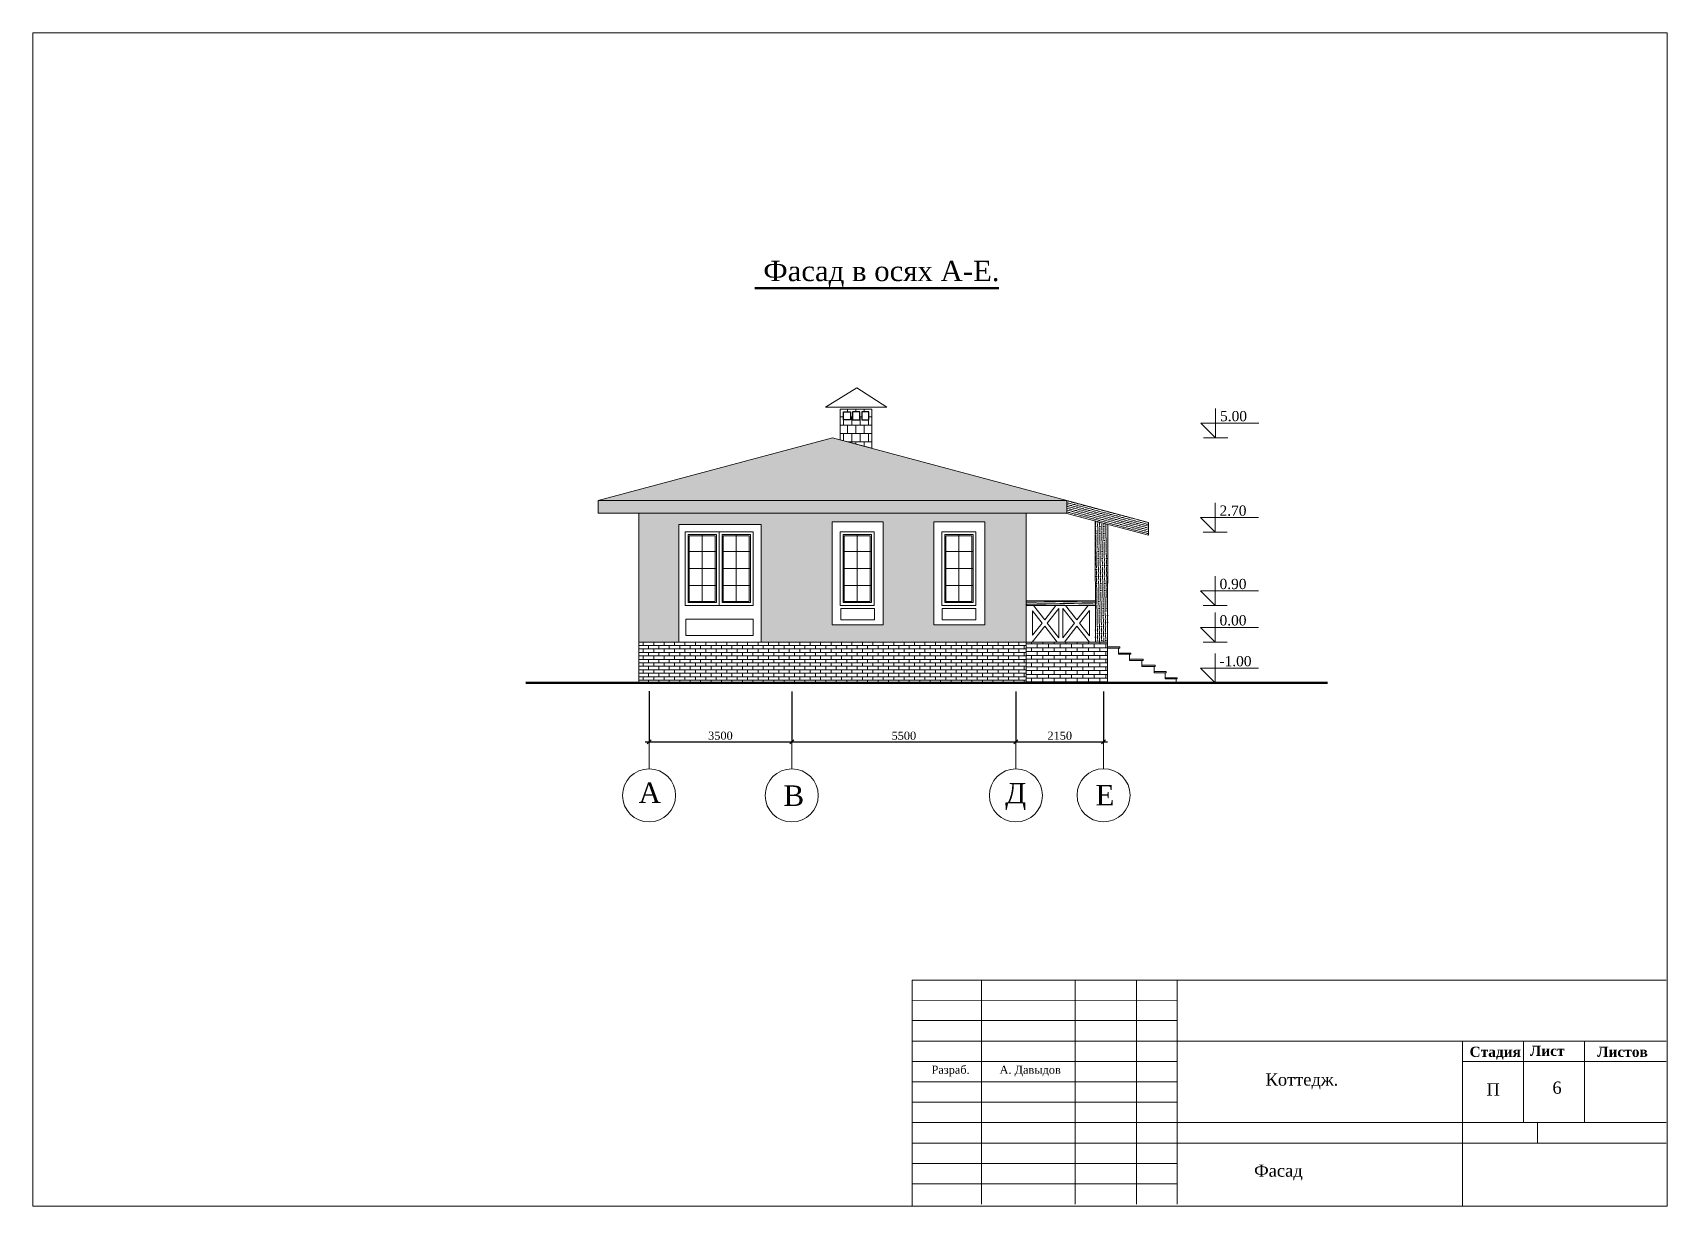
# Model space of a CAD drawing. Extents: x 1526320 to 3332998, y -546296 to 333165.
# Drawn here: x 2190261 to 2230363, y -245723 to -216938 of the extents above; entities that cross this region are included whole.
import ezdxf

# ---------------------------------------------------------------- set-up
doc = ezdxf.new("R2010")
doc.units = 0
doc.header["$LTSCALE"] = 500
doc.header["$MEASUREMENT"] = 0
doc.layers.get('0').update_dxf_attribs({"linetype": 'CONTINUOUS', "lineweight": 0})
doc.layers.add('Для печати', color=250, linetype='CONTINUOUS', lineweight=0)
doc.styles.add('NAKLON', font='TIMESBD.TTF', dxfattribs={"height": 500})
doc.styles.get("Standard").update_dxf_attribs({"font": 'TIMES.TTF', "height": 150})
doc.dimstyles.new('ISO-25', dxfattribs={"dimtxt": 300, "dimasz": 100, "dimexe": 0, "dimexo": 0, "dimgap": 50, "dimtad": 1, "dimdec": 0, "dimrnd": 10, "dimtxsty": 'Standard', "dimblk": 'OBLIQUE', "dimcen": 100, "dimdle": 100, "dimadec": 0, "dimazin": 0, "dimtfac": 1, "dimtdec": 0, "dimtmove": 0, "dimatfit": 3, "dimldrblk": 'OBLIQUE', "dimfxl": 0, "dimarcsym": 0})

msp = doc.modelspace()

# ---------------------------------------------------------------- texts
at = {"layer": 'Для печати', "color": 250, "linetype": 'Continuous', "lineweight": 15, "ltscale": 0.13}
msp.add_text('Фасад в осях А-Е.', height=500, dxfattribs=at).set_placement((2208186.3, -223031.4))
at = {"layer": 'Для печати', "color": 250, "linetype": 'Continuous', "lineweight": 15}
for s, height, p in [('5.00', 250, (2219390.6, -226466.5)), ('2.70', 250, (2219378.2, -228784.9)), ('0.90', 250, (2219378.4, -230584.6)), ('0.00', 250, (2219378.3, -231476.1)), ('-1.00', 250, (2219376.1, -232476.8)), ('Разраб.', 200, (2212311.1, -242473.4)), ('А. Давыдов', 200, (2213981.5, -242473.4)), ('П', 300, (2225927.9, -243006.8)), ('6', 300, (2227545.5, -242962.5)), ('Фасад ', 300, (2220226.1, -244998.1))]:
    msp.add_text(s, height=height, dxfattribs=at).set_placement(p)
at = {"layer": 'Для печати', "color": 250, "linetype": 'Continuous', "lineweight": 0}
for s, p in [('А', (2205126.7, -235829.1)), ('В', (2208683, -235901.1)), ('Д', (2214119.5, -235842.8)), ('Е', (2216336.5, -235890.3))]:
    msp.add_text(s, height=500, dxfattribs=at).set_placement(p)
at = {"layer": 'Для печати', "color": 250, "linetype": 'Continuous', "lineweight": 15, "ltscale": 0.13, "style": 'NAKLON'}
for s, p in [('Стадия', (2225511.9, -242058.1)), ('Лист', (2226991.4, -242033.9)), ('Листов', (2228640.6, -242058.1))]:
    msp.add_text(s, height=250, dxfattribs=at).set_placement(p)
at = {"layer": 'Для печати', "color": 250, "linetype": 'Continuous', "lineweight": 9}
msp.add_text('Коттедж.', height=300, dxfattribs=at).set_placement((2220507.5, -242763.2))

# ---------------------------------------------------------------- blocks, each defined once
blk = doc.blocks.new('_Oblique')
at = {"color": 0, "linetype": 'ByBlock', "lineweight": -2}
blk.add_line((-0.5, -0.5), (0.5, 0.5), dxfattribs=at)
blk = doc.blocks.new('*D402')
at = {"layer": 'Для печати', "color": 0, "linetype": 'Continuous', "lineweight": -2, "ltscale": 0.13}
for p, q in [((2205383, -233092), (2205383, -234334)), ((2208883, -233093), (2208883, -234334)), ((2205283, -234334), (2208983, -234334))]:
    blk.add_line(p, q, dxfattribs=at)
at = {"layer": 'Для печати', "color": 0, "linetype": 'Continuous', "lineweight": -2, "ltscale": 0.13, "xscale": 100, "yscale": 100, "zscale": 100, "rotation": 180}
blk.add_blockref('_Oblique', (2205383, -234334), dxfattribs=at)
at = {"layer": 'Для печати', "color": 0, "linetype": 'Continuous', "lineweight": -2, "ltscale": 0.13, "xscale": 100, "yscale": 100, "zscale": 100}
blk.add_blockref('_Oblique', (2208883, -234334), dxfattribs=at)
at = {"layer": 'Для печати', "color": 0, "linetype": 'Continuous', "lineweight": 9, "ltscale": 0.13, "insert": (2207133, -234182), "char_height": 200, "attachment_point": 5}
blk.add_mtext('3500', dxfattribs=at)
blk = doc.blocks.new('*D403')
at = {"layer": 'Для печати', "color": 0, "linetype": 'Continuous', "lineweight": -2, "ltscale": 0.13}
for p, q in [((2214383, -233094), (2214383, -234334)), ((2216533, -233094), (2216533, -234334)), ((2214283, -234334), (2216633, -234334))]:
    blk.add_line(p, q, dxfattribs=at)
at = {"layer": 'Для печати', "color": 0, "linetype": 'Continuous', "lineweight": -2, "ltscale": 0.13, "xscale": 100, "yscale": 100, "zscale": 100, "rotation": 180}
blk.add_blockref('_Oblique', (2214383, -234334), dxfattribs=at)
at = {"layer": 'Для печати', "color": 0, "linetype": 'Continuous', "lineweight": -2, "ltscale": 0.13, "xscale": 100, "yscale": 100, "zscale": 100}
blk.add_blockref('_Oblique', (2216533, -234334), dxfattribs=at)
at = {"layer": 'Для печати', "color": 0, "linetype": 'Continuous', "lineweight": 9, "ltscale": 0.13, "insert": (2215458, -234182), "char_height": 200, "attachment_point": 5}
blk.add_mtext('2150', dxfattribs=at)
blk = doc.blocks.new('*D404')
at = {"layer": 'Для печати', "color": 0, "linetype": 'Continuous', "lineweight": -2, "ltscale": 0.13}
for p, q in [((2208883, -233093), (2208883, -234334)), ((2214383, -233094), (2214383, -234334)), ((2208783, -234334), (2214483, -234334))]:
    blk.add_line(p, q, dxfattribs=at)
at = {"layer": 'Для печати', "color": 0, "linetype": 'Continuous', "lineweight": -2, "ltscale": 0.13, "xscale": 100, "yscale": 100, "zscale": 100, "rotation": 180}
blk.add_blockref('_Oblique', (2208883, -234334), dxfattribs=at)
at = {"layer": 'Для печати', "color": 0, "linetype": 'Continuous', "lineweight": -2, "ltscale": 0.13, "xscale": 100, "yscale": 100, "zscale": 100}
blk.add_blockref('_Oblique', (2214383, -234334), dxfattribs=at)
at = {"layer": 'Для печати', "color": 0, "linetype": 'Continuous', "lineweight": 9, "ltscale": 0.13, "insert": (2211633, -234182), "char_height": 200, "attachment_point": 5}
blk.add_mtext('5500', dxfattribs=at)

# ---------------------------------------------------------------- dimensions: what is measured, and where the dimension line sits
at = {"layer": 'Для печати', "color": 250, "linetype": 'Continuous', "lineweight": 9, "ltscale": 0.13}
for base, p1, p2, picture, middle in [((2208882.7, -234333.7), (2205382.6, -233092.2), (2208882.7, -233093.2), '*D402', (2207132.6, -234181.9)), ((2214382.6, -234333.7), (2208882.7, -233093.2), (2214382.6, -233093.7), '*D404', (2211632.6, -234181.9)), ((2216532.6, -234333.7), (2214382.6, -233093.8), (2216532.6, -233093.8), '*D403', (2215457.6, -234181.9))]:
    dim = msp.add_linear_dim(base=base, p1=p1, p2=p2, angle=180, dimstyle='ISO-25', dxfattribs=at)
    dim.commit()
    dim.dimension.update_dxf_attribs({"geometry": picture, "text_midpoint": middle})

# ---------------------------------------------------------------- hatches: boundary and pattern name
at = {"layer": 'Для печати', "linetype": 'Continuous', "lineweight": 0, "ltscale": 1.3}
h = msp.add_hatch(dxfattribs=at)
h.set_pattern_fill('AR-B88', color=250, style=0)
h.set_pattern_definition([(180, (2764482.45, 71730.46), (0, 203.2), []), (90, (2764482.45, 71730.46), (101.6, 203.2), [203.2, -203.2])])
h.paths.add_polyline_path([(2210552.1, -226239.3), (2210376, -226239.3), (2210376, -226434.7), (2210552.1, -226434.7)], flags=16)
h.paths.add_polyline_path([(2210149.1, -226239.3), (2210325.2, -226239.3), (2210325.2, -226434.7), (2210149.1, -226434.7)], flags=16)
h.paths.add_polyline_path([(2210775.1, -226239.3), (2210599, -226239.3), (2210599, -226434.7), (2210775.1, -226434.7)], flags=16)
h.paths.add_polyline_path([(2210849.4, -226169), (2210074.8, -226169), (2210074.8, -226924), (2210849.4, -227131.5)])
at = {"layer": 'Для печати', "linetype": 'Continuous', "lineweight": 0, "ltscale": 0.13}
h = msp.add_hatch(dxfattribs=at)
h.set_pattern_fill('AR-RSHKE', color=250, scale=18, style=0)
h.set_pattern_definition([(7e-15, (393822.67, -18122.96), (459, 216), [108, -90, 126, -54, 162, -72]), (7e-15, (393930.67, -18113.96), (459, 216), [90, -342, 72, -108]), (7e-15, (394146.67, -18136.46), (459, 216), [54, -558]), (90, (393822.67, -18122.96), (-153, 216), [207, -657]), (90, (393930.67, -18122.96), (-153, 216), [202.5, -661.5]), (90, (394020.67, -18122.96), (-153, 216), [189, -675]), (90, (394146.67, -18136.46), (-153, 216), [207, -657]), (90, (394200.67, -18136.46), (-153, 216), [207, -657]), (90, (394362.67, -18122.96), (-153, 216), [198, -666])])
h.paths.add_polyline_path([(2204133, -228413.6), (2209882.8, -226873.1), (2215632.6, -228413.6)])
h = msp.add_hatch(dxfattribs=at)
h.set_pattern_fill('ANSI36', color=250, scale=350, angle=136, style=0)
h.set_pattern_definition([(359, (4276124.82, -31238.12), (75.7872964, -45.0795365), [109.375, -21.875, 0, -21.875])])
h.paths.add_polyline_path([(2204133, -228413.5), (2215632.6, -228413.5), (2215632.6, -228723.6), (2204133, -228723.6)])
h = msp.add_hatch(dxfattribs=at)
h.set_pattern_fill('ANSI36', color=250, scale=350, angle=150, style=0)
h.set_pattern_definition([(345, (4276124.82, -31238.12), (62.63036285, -62.075088), [109.375, -21.875, 0, -21.875])])
edge = h.paths.add_edge_path()
edge.add_line((2215632.6, -228413.6), (2217631.3, -228952.2))
edge.add_line((2217631.3, -228952.2), (2217631.3, -229261.9))
edge.add_line((2217631.3, -229261.9), (2215632.7, -228727.5))
edge.add_line((2215632.7, -228727.5), (2215632.7, -228413.3))
h = msp.add_hatch(dxfattribs=at)
h.set_pattern_fill('AR-SAND', color=250, scale=100, style=0)
h.set_pattern_definition([(37.5, (67639.36, -31238.12), (-6.299336, 192.682377), [0, -152, 0, -170, 0, -162.5]), (7.5, (67639.36, -31238.12), (176.97767, 282.214607), [0, -82, 0, -137, 0, -52.5]), (327.5, (67516.36, -31238.12), (311.414186, 0.565905), [0, -50, 0, -180, 0, -235]), (317.5, (67516.36, -31238.12), (300.61266, 87.767556), [0, -25, 0, -118, 0, -135])])
h.paths.add_polyline_path([(2205133.1, -231884.4), (2214632.6, -231884.4), (2214632.6, -228723.6), (2205133.1, -228723.6)])
h.paths.add_polyline_path([(2206113.4, -229002.3), (2208136.1, -229002.3), (2208136.1, -231884.5), (2206113.4, -231884.5)])
h.paths.add_polyline_path([(2209878.4, -228932.5), (2211128.1, -228932.5), (2211128.1, -231462.2), (2209878.4, -231462.2)], flags=16)
h.paths.add_polyline_path([(2212370.7, -228931.1), (2213620.4, -228931.1), (2213620.4, -231460.9), (2212370.7, -231460.9)], flags=16)
h = msp.add_hatch(dxfattribs=at)
h.set_pattern_fill('ANSI36', color=250, scale=400, angle=44, style=0)
h.set_pattern_definition([(91, (4040590.987, -55761.41), (48.4652992, 88.3592936), [125, -25, 0, -25])])
h.paths.add_polyline_path([(2216331.2, -231884.4), (2216631.1, -231884.4), (2216635.1, -228996.7), (2216330.8, -228914.2)])
at = {"layer": 'Для печати', "linetype": 'Continuous', "lineweight": 15, "ltscale": 0.13}
h = msp.add_hatch(dxfattribs=at)
h.set_pattern_fill('ANSI36', color=250, scale=350, angle=136, style=0)
h.set_pattern_definition([(359, (3776910.317, -34594.6), (75.7872964, -45.0795365), [109.375, -21.875, 0, -21.875])])
h.paths.add_polyline_path([(2216331.2, -230985.7), (2214632.6, -230985.7), (2214632.6, -230870.3), (2216331.2, -230870.3)])
at = {"layer": 'Для печати', "linetype": 'Continuous', "lineweight": 0, "ltscale": 0.13}
h = msp.add_hatch(dxfattribs=at)
h.set_pattern_fill('AR-BRSTD', color=250, scale=32, style=0)
h.set_pattern_definition([(0, (67639.36, -31238.12), (0, 85.344), []), (90, (67639.36, -31238.12), (-128, 85.344), [85.344, -85.344])])
h.paths.add_polyline_path([(2205133.1, -231884.4), (2214632.6, -231884.4), (2214632.6, -232884.7), (2205133.1, -232884.7)])
h = msp.add_hatch(dxfattribs=at)
h.set_pattern_fill('AR-BRSTD', color=250, scale=35, style=0)
h.set_pattern_definition([(180, (4276124.82, -31238.12), (0, 93.345), []), (90, (4276124.82, -31238.12), (140, 93.345), [93.345, -93.345])])
h.paths.add_polyline_path([(2214632.3, -231884.5), (2216631.1, -231884.5), (2216631.1, -232884.6), (2214632.3, -232884.6)])

# ---------------------------------------------------------------- linework, layer by layer
at = {"layer": 'Для печати', "color": 250, "linetype": 'Continuous', "lineweight": 50, "ltscale": 0.13}
for p, q in [((2213961, -223202.7), (2207980.6, -223202.7)), ((2222029, -232884.5), (2202362.1, -232884.5))]:
    msp.add_line(p, q, dxfattribs=at)
at = {"layer": 'Для печати', "color": 250, "linetype": 'Continuous', "lineweight": 15}
for p, q in [((2219282.1, -226873.2), (2219282.1, -226153.2)), ((2219282.1, -226873.2), (2218922.1, -226513.2)), ((2218922.1, -226513.2), (2220344.4, -226513.2)), ((2218986.4, -226873.2), (2219577.8, -226873.2)), ((2219269.7, -229191.6), (2219269.7, -228471.6)), ((2219269.7, -229191.6), (2218909.7, -228831.6)), ((2218909.7, -228831.6), (2220332, -228831.6)), ((2206270.3, -229181.3), (2207939.1, -229180.7)), ((2206270.3, -229182.1), (2206270.3, -230984.9)), ((2206339.9, -229246.7), (2207035.4, -229246.7)), ((2206339.9, -229246.7), (2206339.9, -230915.9)), ((2206367.7, -229276.5), (2207007.6, -229276.5)), ((2206367.7, -229276.5), (2206367.7, -230888.1)), ((2206687.6, -229247), (2206687.6, -230915.9)), ((2207007.6, -229276.4), (2207007.6, -230888.1)), ((2207035.4, -229246.5), (2207035.4, -230915.9)), ((2207104.9, -229181), (2207104.9, -230985.2)), ((2207173.9, -229246.5), (2207173.9, -230915.9)), ((2207869.4, -229246.7), (2207173.9, -229246.7)), ((2207201.8, -229276.4), (2207201.8, -230888.1)), ((2207841.6, -229276.5), (2207201.8, -229276.5)), ((2207521.7, -229247), (2207521.7, -230915.9)), ((2207841.6, -229276.5), (2207841.6, -230888.1)), ((2207869.4, -229246.7), (2207869.4, -230915.9)), ((2207939.1, -229181.5), (2207939.1, -230984.9)), ((2210072.9, -229182.3), (2210072.9, -230985.2)), ((2210142.4, -229247), (2210142.4, -230916.2)), ((2210142.4, -229247), (2210837.9, -229247)), ((2210170.3, -229276.7), (2210170.3, -230888.3)), ((2210170.3, -229276.7), (2210810.1, -229276.7)), ((2210490.2, -229247.3), (2210490.2, -230916.2)), ((2210810.1, -229276.7), (2210810.1, -230888.3)), ((2210837.9, -229246.8), (2210837.9, -230916.2)), ((2210907.5, -229181.2), (2210907.5, -230985.3)), ((2212565.2, -229181), (2212565.2, -230983.8)), ((2212634.7, -229245.6), (2213330.2, -229245.6)), ((2212634.7, -229245.6), (2212634.7, -230914.8)), ((2212662.6, -229275.4), (2213302.4, -229275.4)), ((2212662.6, -229275.4), (2212662.6, -230887)), ((2212982.5, -229245.9), (2212982.5, -230914.8)), ((2213302.4, -229275.3), (2213302.4, -230887)), ((2213330.2, -229245.5), (2213330.2, -230914.8)), ((2213399.8, -229179.9), (2213399.8, -230983.9)), ((2218974, -229191.6), (2219565.4, -229191.6)), ((2206339.9, -229664), (2207035.4, -229664)), ((2207869.4, -229664), (2207173.9, -229664)), ((2210142.4, -229664.3), (2210837.9, -229664.3)), ((2212634.7, -229662.9), (2213330.2, -229662.9)), ((2206339.9, -230081.3), (2207035.4, -230081.3)), ((2207869.4, -230081.3), (2207173.9, -230081.3)), ((2210142.4, -230081.6), (2210837.9, -230081.6)), ((2212634.7, -230080.2), (2213330.2, -230080.2)), ((2206339.9, -230498.6), (2207035.4, -230498.6)), ((2207869.4, -230498.6), (2207173.9, -230498.6)), ((2210142.4, -230498.9), (2210837.9, -230498.9)), ((2212634.7, -230497.5), (2213330.2, -230497.5)), ((2219270, -230991.3), (2219270, -230271.3)), ((2206270.3, -230984.9), (2207939.1, -230984.3)), ((2206339.9, -230915.9), (2207035.4, -230915.9)), ((2206367.7, -230888.1), (2207007.6, -230888.1)), ((2207869.4, -230915.9), (2207173.9, -230915.9)), ((2207841.6, -230888.1), (2207201.8, -230888.1)), ((2210142.4, -230916.2), (2210837.9, -230916.2)), ((2210170.3, -230888.3), (2210810.1, -230888.3)), ((2212634.7, -230914.8), (2213330.2, -230914.8)), ((2212662.6, -230887), (2213302.4, -230887)), ((2219270, -230991.3), (2218910, -230631.3)), ((2218910, -230631.3), (2220332.2, -230631.3)), ((2218974.3, -230991.3), (2219565.6, -230991.3)), ((2219269.8, -231882.8), (2219269.8, -231162.8)), ((2218909.8, -231522.8), (2220332.1, -231522.8)), ((2219269.8, -231882.8), (2218909.8, -231522.8)), ((2216631.1, -231884.4), (2216631.1, -232033.7)), ((2216931.1, -232004.4), (2216631.1, -232004.4)), ((2216931.1, -232034.4), (2216631.1, -232034.4)), ((2217201, -232154.2), (2216901, -232154.2)), ((2217201, -232184.2), (2216901, -232184.2)), ((2216901.1, -232034.4), (2216901.1, -232184.3)), ((2216931.1, -232004.4), (2216931.1, -232034.4)), ((2217171, -232184.3), (2217171, -232334.2)), ((2217201, -232154.2), (2217201, -232184.2)), ((2218974.1, -231882.8), (2219565.5, -231882.8)), ((2219267.6, -232883.4), (2219267.6, -232163.4)), ((2217501, -232304.2), (2217171, -232304.2)), ((2217501, -232334.2), (2217172.7, -232334.2)), ((2217801, -232454.2), (2217470, -232454.2)), ((2217471, -232334.1), (2217471, -232484.2)), ((2217801, -232484.2), (2217471.7, -232484.2)), ((2217501, -232304.2), (2217501, -232334.2)), ((2217771, -232484.2), (2217771, -232635.9)), ((2217801, -232454.2), (2217801, -232484.2)), ((2219267.6, -232883.4), (2218907.6, -232523.4)), ((2218907.6, -232523.4), (2220329.9, -232523.4)), ((2218071, -232605.9), (2217771, -232605.9)), ((2218071, -232635.9), (2217771, -232635.9)), ((2218041, -232635.9), (2218041, -232787.5)), ((2218341.1, -232757.5), (2218041.1, -232757.5)), ((2218341.1, -232787.5), (2218041.1, -232787.5)), ((2218071, -232605.9), (2218071, -232635.9)), ((2218311.1, -232787.5), (2218311.1, -232854.7)), ((2218341.1, -232757.5), (2218341.1, -232787.5)), ((2218971.9, -232883.4), (2219563.3, -232883.4)), ((2213536.8, -245670.9), (2213537.7, -240170.9)), ((2215836.8, -245671.3), (2215837.7, -240171.3)), ((2217336.8, -245671.5), (2217337.7, -240171.5)), ((2218336.8, -245671.7), (2218337.7, -240171.7)), ((2211837.6, -240670.6), (2218337.6, -240671.7)), ((2211837.4, -241670.6), (2218337.4, -241671.7)), ((2211837.4, -242170.6), (2218337.4, -242171.7)), ((2225339.3, -242173.7), (2230339.3, -242174.5)), ((2211837.2, -243170.6), (2218337.2, -243171.7)), ((2211837.1, -243670.6), (2218337.1, -243671.7)), ((2211837, -244170.6), (2230337, -244173.7)), ((2211836.9, -244670.6), (2218336.9, -244671.7)), ((2211836.9, -245170.6), (2218336.9, -245171.7))]:
    msp.add_line(p, q, dxfattribs=at)
at = {"layer": 'Для печати', "color": 250, "linetype": 'Continuous', "lineweight": 0}
for p, q in [((2205382.6, -233284), (2205382.6, -234994.1)), ((2208882.7, -233284), (2208882.7, -234994.1)), ((2214382.7, -233284), (2214382.6, -234994)), ((2216533.7, -233281), (2216533.6, -234991.1))]:
    msp.add_line(p, q, dxfattribs=at)
at = {"layer": 'Для печати', "color": 250, "linetype": 'Continuous', "lineweight": 15, "ltscale": 0.13}
for p, q in [((2211837.1, -240174.8), (2230339.1, -240174.8)), ((2211837.1, -245711.9), (2211837.1, -240174.8)), ((2218331.3, -241166.1), (2211839.9, -241166.1)), ((2211862.4, -241670), (2230333.4, -241670)), ((2225339.7, -241669.1), (2225339.7, -245723)), ((2226836.3, -241669.1), (2226836.3, -243667)), ((2228332.9, -241669.1), (2228332.9, -243667)), ((2211849.8, -242673), (2218337.6, -242673)), ((2218338.7, -243667.1), (2225332.5, -243667.1)), ((2225332.5, -243667.1), (2230333.1, -243667.1)), ((2227181.6, -243667), (2227181.6, -244170))]:
    msp.add_line(p, q, dxfattribs=at)
at = {"layer": 'Для печати', "color": 250, "linetype": 'Continuous', "lineweight": 0, "ltscale": 0.13}
msp.add_lwpolyline([(2230363.3, -245721.3), (2190260.7, -245721.3), (2190260.7, -216938.2), (2230363.3, -216938.2)], close=True, dxfattribs=at)
at = {"layer": 'Для печати', "color": 250, "linetype": 'Continuous', "lineweight": 15, "ltscale": 1.3}
for points in [[(2209714.3, -226124.5), (2210477.7, -225646.3), (2211212.9, -226123.7)], [(2210849.4, -226169), (2210074.8, -226169), (2210074.8, -226924), (2210849.4, -227131.5)]]:
    msp.add_lwpolyline(points, close=True, dxfattribs=at)
at = {"layer": 'Для печати', "color": 250, "linetype": 'Continuous', "lineweight": 30, "ltscale": 1.3}
for points in [[(2210149.1, -226239.3), (2210325.2, -226239.3), (2210325.2, -226434.7), (2210149.1, -226434.7)], [(2210552.1, -226239.3), (2210376, -226239.3), (2210376, -226434.7), (2210552.1, -226434.7)], [(2210775.1, -226239.3), (2210599, -226239.3), (2210599, -226434.7), (2210775.1, -226434.7)]]:
    msp.add_lwpolyline(points, close=True, dxfattribs=at)
at = {"layer": 'Для печати', "color": 250, "linetype": 'Continuous', "lineweight": 15, "ltscale": 0.13}
for points in [[(2204133, -228413.6), (2209882.8, -226873.1), (2215632.6, -228413.6), (2204133, -228413.6)], [(2215632.6, -228413.6), (2217631.3, -228952.2), (2217631.3, -229261.9), (2215632.7, -228727.5), (2215632.7, -228413.3)], [(2214812.6, -230985.7), (2215088.9, -231337.6), (2215365.4, -230985.7), (2214812.6, -230985.7)], [(2216154.2, -230985.7), (2215877.9, -231337.6), (2215601.4, -230985.7), (2216154.1, -230985.7)], [(2214790.8, -231116.3), (2215026.9, -231416.6), (2214790.9, -231716.9), (2214790.8, -231116.3)], [(2215433.6, -231057.2), (2215151, -231416.6), (2215433.6, -231776.3), (2215433.6, -231057.2)], [(2215533.2, -231057.2), (2215815.8, -231416.6), (2215533.2, -231776.3), (2215533.2, -231057.2)], [(2216184.2, -231105.8), (2215939.9, -231416.6), (2216184.2, -231727.5), (2216184.2, -231105.8)], [(2215088.9, -231495.6), (2214782.6, -231885.4), (2215395.2, -231885.4), (2215088.9, -231495.6)], [(2215877.9, -231495.6), (2216184.2, -231885.4), (2215571.5, -231885.4), (2215877.9, -231495.6)]]:
    msp.add_lwpolyline(points, dxfattribs=at)
for points in [[(2204133, -228413.5), (2215632.6, -228413.5), (2215632.6, -228723.6), (2204133, -228723.6)], [(2205133.1, -231884.4), (2214632.6, -231884.4), (2214632.6, -228723.6), (2205133.1, -228723.6)], [(2209878.4, -228932.5), (2211128.1, -228932.5), (2211128.1, -231462.2), (2209878.4, -231462.2)], [(2212370.7, -228931.1), (2213620.4, -228931.1), (2213620.4, -231460.9), (2212370.7, -231460.9)], [(2216331.2, -231884.4), (2216631.1, -231884.4), (2216635.1, -228996.7), (2216330.8, -228914.2)], [(2206113.4, -229002.3), (2208136.1, -229002.3), (2208136.1, -231884.5), (2206113.4, -231884.5)], [(2210907.5, -230985.3), (2210072.9, -230985.3), (2210072.9, -229182.3), (2210907.5, -229182.3)], [(2213399.8, -230983.9), (2212565.2, -230983.9), (2212565.2, -229181), (2213399.8, -229181)], [(2216331.2, -230985.7), (2214632.6, -230985.7), (2214632.6, -230870.3), (2216331.2, -230870.3)], [(2206284.5, -231325.9), (2207935.2, -231325.9), (2207935.2, -231724.4), (2206284.5, -231724.4)], [(2210084, -231058.6), (2210910.3, -231058.6), (2210910.3, -231338.6), (2210084, -231338.6)], [(2212576.3, -231057.2), (2213402.6, -231057.2), (2213402.6, -231337.2), (2212576.3, -231337.2)], [(2205133.1, -231884.4), (2214632.6, -231884.4), (2214632.6, -232884.7), (2205133.1, -232884.7)], [(2214632.3, -231884.5), (2216631.1, -231884.5), (2216631.1, -232884.6), (2214632.3, -232884.6)]]:
    msp.add_lwpolyline(points, close=True, dxfattribs=at)
at = {"layer": 'Для печати', "color": 250, "linetype": 'Continuous', "lineweight": 0}
for centre in [(2205383.3, -235645.5), (2208883.4, -235645.5), (2214383.4, -235645.5), (2216534.4, -235642.5)]:
    msp.add_circle(centre, 651.5, dxfattribs=at)

msp.set_redraw_order([(e.dxf.handle, doc.entitydb.next_handle()) for e in msp.query("TEXT MTEXT ATTDEF DIMENSION ARC_DIMENSION")])  # texts and dimensions are drawn at this point

doc.saveas('drawing.dxf')
